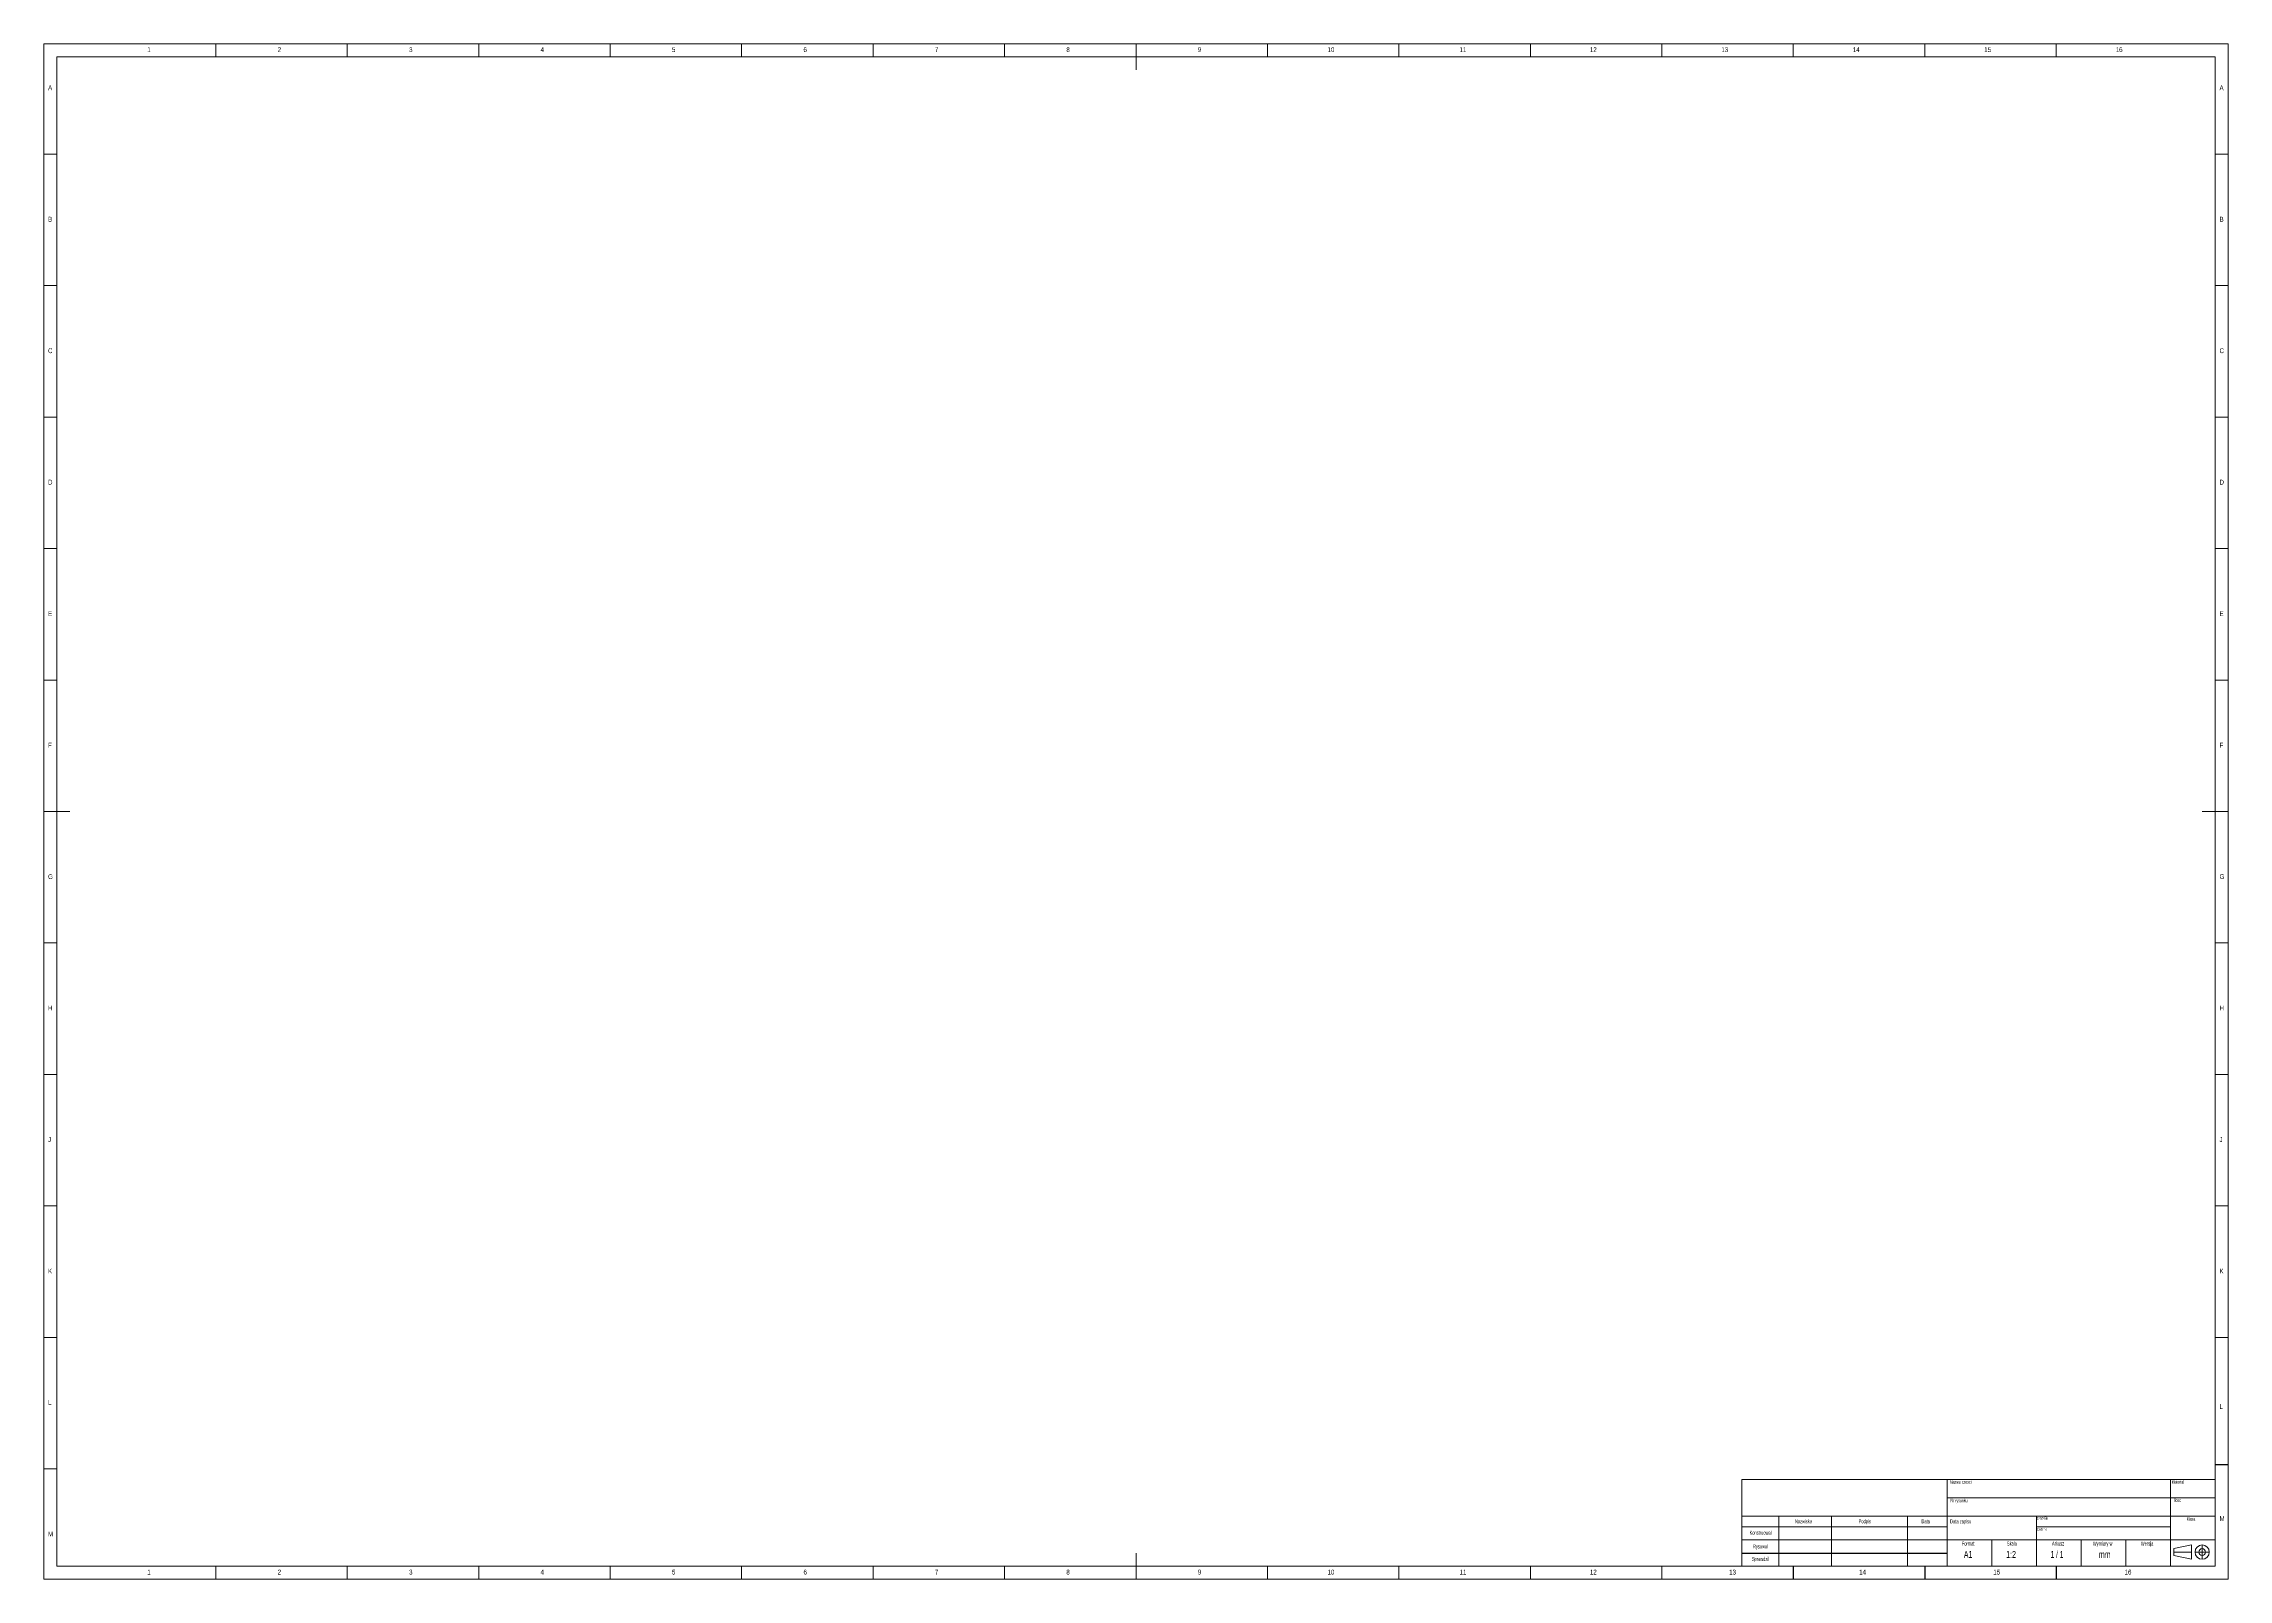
# Model space of a CAD drawing. Header units: millimetres. Extents: x 5 to 836, y 5 to 589.
import ezdxf

# ---------------------------------------------------------------- set-up
doc = ezdxf.new("R2010")
doc.units = ezdxf.units.MM
doc.layers.add('FORMAT', color=7, linetype='Continuous')
doc.layers.add('OŚ_SYMETRII', color=7, linetype='Continuous')
doc.styles.add('SLDTEXTSTYLE0', font='TXT', dxfattribs={"width": 0.75})
doc.styles.add('SLDTEXTSTYLE1', font='TXT', dxfattribs={"width": 0.605})
doc.styles.add('SLDTEXTSTYLE2', font='TXT', dxfattribs={"width": 0.563})

msp = doc.modelspace()

# ---------------------------------------------------------------- linework, layer by layer
at = {"color": 7, "linetype": 'Continuous', "lineweight": 0}
for p, q in [((836, 589), (5, 589)), ((5, 589), (5, 5)), ((831, 584), (10, 584)), ((10, 584), (10, 10)), ((70.5, 584), (70.5, 589)), ((120.5, 589), (120.5, 584)), ((170.5, 584), (170.5, 589)), ((220.5, 589), (220.5, 584)), ((270.5, 584), (270.5, 589)), ((320.5, 589), (320.5, 584)), ((370.5, 584), (370.5, 589)), ((420.5, 589), (420.5, 579)), ((470.5, 584), (470.5, 589)), ((520.5, 589), (520.5, 584)), ((570.5, 584), (570.5, 589)), ((620.5, 589), (620.5, 584)), ((670.5, 584), (670.5, 589)), ((720.5, 589), (720.5, 584)), ((770.5, 584), (770.5, 589)), ((831, 10), (831, 584)), ((836, 5), (836, 589)), ((10, 547), (5, 547)), ((836, 547), (831, 547)), ((5, 497), (10, 497)), ((831, 497), (836, 497)), ((10, 447), (5, 447)), ((836, 447), (831, 447)), ((5, 397), (10, 397)), ((831, 397), (836, 397)), ((10, 347), (5, 347)), ((836, 347), (831, 347)), ((5, 297), (15, 297)), ((836, 297), (826, 297)), ((10, 247), (5, 247)), ((836, 247), (831, 247)), ((5, 197), (10, 197)), ((831, 197), (836, 197)), ((10, 147), (5, 147)), ((836, 147), (831, 147)), ((5, 97), (10, 97)), ((831, 97), (836, 97)), ((10, 47), (5, 47)), ((10, 10), (831, 10)), ((70.5, 5), (70.5, 10)), ((120.5, 10), (120.5, 5)), ((170.5, 5), (170.5, 10)), ((220.5, 10), (220.5, 5)), ((270.5, 5), (270.5, 10)), ((320.5, 10), (320.5, 5)), ((370.5, 5), (370.5, 10)), ((420.5, 5), (420.5, 15)), ((470.5, 5), (470.5, 10)), ((520.5, 10), (520.5, 5)), ((570.5, 5), (570.5, 10)), ((620.5, 10), (620.5, 5)), ((5, 5), (836, 5))]:
    msp.add_line(p, q, dxfattribs=at)
at = {"layer": 'FORMAT', "lineweight": 15}
for p, q in [((651, 43), (651, 10)), ((831, 10), (831, 43)), ((651, 10), (831, 10)), ((651, 10), (831, 10))]:
    msp.add_line(p, q, dxfattribs=at)
at = {"layer": 'FORMAT', "linetype": 'Continuous', "lineweight": 15}
msp.add_line((651, 43), (831, 43), dxfattribs=at)
at = {"layer": 'FORMAT', "color": 7, "linetype": 'Continuous'}
msp.add_line((836, 48.5), (831, 48.5), dxfattribs=at)
at = {"layer": 'FORMAT', "lineweight": 0}
for p, q in [((651, 29), (729, 29)), ((665, 29), (665, 10)), ((685, 10), (685, 29)), ((714, 10), (714, 29)), ((729, 29), (831, 29)), ((763, 20), (763, 29)), ((763, 24.95), (814, 24.95)), ((651, 20), (729, 20)), ((729, 20), (831, 20)), ((780, 10), (780, 20)), ((814, 10), (814, 20))]:
    msp.add_line(p, q, dxfattribs=at)
at = {"layer": 'FORMAT'}
for p, q in [((670.5, 10), (670.5, 5)), ((720.5, 10), (720.5, 5)), ((770.5, 10), (770.5, 5))]:
    msp.add_line(p, q, dxfattribs=at)
at = {"layer": 'OŚ_SYMETRII', "linetype": 'Continuous', "lineweight": 0}
for p, q in [((729, 10), (729, 43)), ((814, 43), (814, 20)), ((708.13, 25), (651, 25)), ((708.13, 25), (729, 25)), ((822.02, 18.07), (815.24, 16.65)), ((815.24, 16.65), (815.24, 14.05)), ((822.02, 18.07), (822.02, 12.63)), ((826.06, 18.07), (826.06, 12.63)), ((826.06, 14.05), (826.06, 16.65)), ((651, 10), (831, 10)), ((822.02, 15.35), (815.24, 15.35)), ((822.02, 12.63), (815.24, 14.05)), ((823.34, 15.35), (828.78, 15.35)), ((824.76, 15.35), (827.36, 15.35))]:
    msp.add_line(p, q, dxfattribs=at)
at = {"layer": 'OŚ_SYMETRII', "color": 7, "linetype": 'Continuous', "lineweight": 0}
for p, q in [((729, 36), (831, 36)), ((746, 10), (746, 20)), ((763, 10), (763, 20)), ((797, 10), (797, 20))]:
    msp.add_line(p, q, dxfattribs=at)
at = {"layer": 'OŚ_SYMETRII', "linetype": 'Continuous'}
msp.add_line((651, 15), (729, 15), dxfattribs=at)
at = {"layer": 'OŚ_SYMETRII', "linetype": 'Continuous', "lineweight": 0}
for radius in [2.72, 1.3]:
    msp.add_circle((826.06, 15.35), radius, dxfattribs=at)

# ---------------------------------------------------------------- texts
at = {"color": 7, "linetype": 'Continuous', "lineweight": 0, "attachment_point": 1, "style": 'SLDTEXTSTYLE0'}
for s, insert, char_height in [('1', (44.43, 587.67), 1.85), ('2', (94.01, 587.67), 1.85), ('3', (144.01, 587.67), 1.85), ('4', (194.01, 587.67), 1.85), ('5', (244.01, 587.67), 1.85), ('6', (294.01, 587.67), 1.85), ('7', (344.01, 587.67), 1.85), ('8', (394.01, 587.67), 1.85), ('9', (444.01, 587.67), 1.85), ('10', (493.39, 587.67), 1.852), ('11', (543.59, 587.67), 1.852), ('12', (593.18, 587.67), 1.852), ('13', (643.18, 587.67), 1.852), ('14', (693.18, 587.67), 1.852), ('15', (743.18, 587.67), 1.852), ('16', (793.18, 587.67), 1.852), ('A', (6.67, 573.17), 1.85), ('A', (832.67, 573.17), 1.85), ('B', (6.67, 523.17), 1.85), ('B', (832.67, 523.17), 1.85), ('C', (6.67, 473.17), 1.85), ('C', (832.67, 473.17), 1.85), ('D', (6.67, 423.17), 1.85), ('D', (832.67, 423.17), 1.85), ('E', (6.67, 373.17), 1.85), ('E', (832.67, 373.17), 1.85), ('F', (6.67, 323.17), 1.85), ('F', (832.67, 323.17), 1.85), ('G', (6.67, 273.17), 1.85), ('G', (832.67, 273.17), 1.85), ('H', (6.67, 223.17), 1.85), ('H', (832.67, 223.17), 1.85), ('J', (6.67, 173.17), 1.85), ('J', (832.67, 173.17), 1.85), ('K', (6.67, 123.17), 1.85), ('K', (832.67, 123.17), 1.85), ('L', (6.67, 73.17), 1.85), ('M', (6.67, 23.17), 1.85), ('1', (44.43, 8.67), 1.85), ('2', (94.01, 8.67), 1.85), ('3', (144.01, 8.67), 1.85), ('4', (194.01, 8.67), 1.85), ('5', (244.01, 8.67), 1.85), ('6', (294.01, 8.67), 1.85), ('7', (344.01, 8.67), 1.85), ('8', (394.01, 8.67), 1.85), ('9', (444.01, 8.67), 1.85), ('10', (493.39, 8.67), 1.852), ('11', (543.59, 8.67), 1.852), ('12', (593.18, 8.67), 1.852)]:
    msp.add_mtext(s, dxfattribs=dict(at, insert=insert, char_height=char_height))
at = {"layer": 'FORMAT', "color": 7, "attachment_point": 1, "style": 'SLDTEXTSTYLE0'}
for s, insert, char_height in [('L', (832.67, 71.63), 1.85), ('M', (832.67, 29.03), 1.85), ('13', (646.14, 8.67), 1.852), ('14', (695.61, 8.67), 1.852), ('15', (746.62, 8.67), 1.852), ('16', (796.58, 8.67), 1.852)]:
    msp.add_mtext(s, dxfattribs=dict(at, insert=insert, char_height=char_height))
at = {"layer": 'OŚ_SYMETRII'}
for s, insert, char_height, attachment_point, style in [('Nazwa czesci', (730.14, 42.68), 1.3229, 1, 'SLDTEXTSTYLE1'), ('Material', (814.43, 42.7), 1.323, 1, 'SLDTEXTSTYLE1'), ('Nr rysunku', (730.34, 35.62), 1.323, 1, 'SLDTEXTSTYLE1'), ('Ilosc', (815.28, 35.74), 1.323, 1, 'SLDTEXTSTYLE1'), ('Nazwisko', (674.41, 27.81), 1.5, 2, 'SLDTEXTSTYLE1'), ('Podpis', (695.42, 27.81), 1.5, 1, 'SLDTEXTSTYLE1'), ('Data', (719.29, 27.81), 1.5, 1, 'SLDTEXTSTYLE1'), ('Data zapisu', (730.2, 27.81), 1.5, 1, 'SLDTEXTSTYLE1'), ('DRW file', (763.2, 28.74), 1.058, 1, 'SLDTEXTSTYLE1'), ('Masa', (820.16, 28.61), 1.323, 1, 'SLDTEXTSTYLE1'), ('Konstruowal', (658.08, 23.47), 1.5, 2, 'SLDTEXTSTYLE1'), ('Rysowal', (658.05, 18.23), 1.5, 2, 'SLDTEXTSTYLE1'), ('Format', (737.05, 19.35), 1.5, 2, 'SLDTEXTSTYLE1'), ('Skala', (753.69, 19.35), 1.5, 2, 'SLDTEXTSTYLE1'), ('CAD file', (763.18, 24.5), 1.058, 1, 'SLDTEXTSTYLE1'), ('Arkusz', (771.25, 19.35), 1.5, 2, 'SLDTEXTSTYLE1'), ('Wymiary w', (788.21, 19.35), 1.5, 2, 'SLDTEXTSTYLE1'), ('Wersja', (805.12, 19.35), 1.5, 2, 'SLDTEXTSTYLE1'), ('Sprawdzil', (658.06, 13.49), 1.5, 2, 'SLDTEXTSTYLE1'), ('A1', (735.39, 15.79), 2.646, 1, 'SLDTEXTSTYLE1'), ('1:2', (751.51, 15.79), 2.646, 1, 'SLDTEXTSTYLE1'), ('1 / 1', (768.41, 15.79), 2.646, 1, 'SLDTEXTSTYLE2'), ('mm', (786.76, 15.79), 2.646, 1, 'SLDTEXTSTYLE1')]:
    msp.add_mtext(s, dxfattribs=dict(at, insert=insert, char_height=char_height, attachment_point=attachment_point, style=style))

doc.saveas('drawing.dxf')
